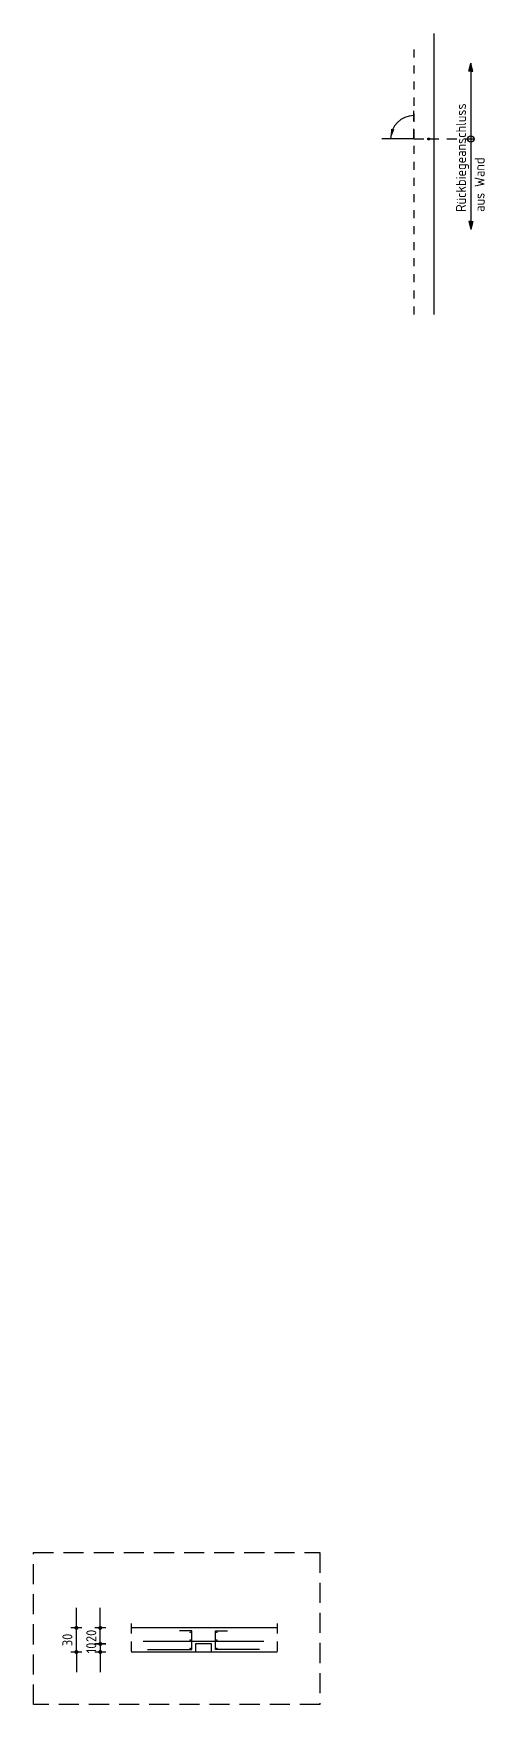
# Model space of a CAD drawing. Extents: x -9.7 to 84.9, y -22.5 to 53.6.
# Drawn here: x -9.67 to -4.05, y 10.22 to 31.04 of the extents above; entities that cross this region are included whole.
import ezdxf

# ---------------------------------------------------------------- set-up
doc = ezdxf.new("R2010")
doc.units = 0
doc.header["$LTSCALE"] = 0.5
for name, pattern in [('AUSGEZOGEN', [1000.01, 1000, 0.01]), ('DOT', [0.175, 0.05, -0.125]), ('HIDDEN', [0.375, 0.25, -0.125]), ('STRICHLINIE', [0.75, 0.5, -0.25]), ('VERDECKT', [0.375, 0.25, -0.125])]:
    doc.linetypes.add(name, pattern=pattern)
for name, color, linetype in [('BETON', 7, 'Continuous'), ('DETAIL', 7, 'Continuous'), ('DRUEBER', 7, 'Continuous'), ('HILFE', 7, 'Continuous'), ('MASSE', 7, 'Continuous'), ('OBJEKT', 7, 'Continuous'), ('RND', 7, 'Continuous'), ('TEXT', 7, 'Continuous')]:
    doc.layers.add(name, color=color, linetype=linetype)
doc.styles.add('txt', font='isocp.shx')
doc.dimstyles.new('DOT_I', dxfattribs={"dimscale": 0.5, "dimtxt": 0.25, "dimasz": 0.25, "dimexe": 0.1, "dimexo": 0.3, "dimgap": 0.1, "dimtad": 1, "dimdec": 3, "dimzin": 3, "dimtxsty": 'txt', "dimblk": 'DOT', "dimblk1": 'DOT', "dimblk2": 'DOT', "dimsah": 1, "dimcen": 0.1, "dimse1": 1, "dimse2": 1, "dimazin": 0, "dimtfac": 1, "dimtdec": 4, "dimtix": 1, "dimtmove": 2, "dimatfit": 3, "dimfxl": 0, "dimtvp": 1, "dimtolj": 1, "dimtzin": 0, "dimarcsym": 0})

msp = doc.modelspace()

# ---------------------------------------------------------------- texts
at = {"layer": 'TEXT', "color": 7, "linetype": 'AUSGEZOGEN', "style": 'txt'}
for s, p in [('Rückbiegeanschluss', (-4.2848, 28.8156)), ('aus Wand ', (-4.0533, 28.8156))]:
    msp.add_text(s, height=0.125, rotation=90, dxfattribs=at).set_placement(p)

# ---------------------------------------------------------------- blocks, each defined once
blk = doc.blocks.new('PFEIL')
at = {"color": 7, "linetype": 'Continuous'}
blk.add_solid([(-1, -0.17), (-1, 0.17), (0, 0)], dxfattribs=at)
blk = doc.blocks.new('Pfeillinie')
at = {"layer": 'TEXT', "linetype": 'Continuous'}
blk.add_hatch(color=7, dxfattribs=at).paths.add_polyline_path([(0, 0), (-0.8, 0.2), (-0.8, 0), (-0.8, -0.2)])
at = {"layer": 'TEXT', "color": 7, "linetype": 'Continuous'}
for p, q in [((-0.8, 0), (-0.8, 0.2)), ((-0.8, 0.2), (0, 0)), ((-0.8, 0), (-0.8, -0.2)), ((-0.8, -0.2), (0, 0))]:
    blk.add_line(p, q, dxfattribs=at)
blk = doc.blocks.new('DOT')
at = {"layer": 'MASSE', "color": 7, "linetype": 'Continuous'}
for p, q in [((0, 0), (-1, 0)), ((0, 0.54), (0, -0.54))]:
    blk.add_line(p, q, dxfattribs=at)
at = {"layer": 'MASSE', "color": 7, "linetype": 'Continuous', "const_width": 0.2}
blk.add_lwpolyline([(-0.1, 0, 1), (0.1, 0, 1)], format="xyb", close=True, dxfattribs=at)
blk = doc.blocks.new('*D21')
at = {"layer": 'Defpoints', "color": 0, "linetype": 'AUSGEZOGEN', "transparency": 16777216}
for p in [(-8.837, 11.18), (-8.837, 11.18), (-8.837, 10.98)]:
    blk.add_point(p, dxfattribs=at)
at = {"layer": 'MASSE', "color": 0, "linetype": 'AUSGEZOGEN', "lineweight": -2, "transparency": 16777216}
for p, q in [((-8.837, 11.305), (-8.837, 11.43)), ((-8.837, 10.98), (-8.837, 11.18)), ((-8.837, 10.855), (-8.837, 10.73))]:
    blk.add_line(p, q, dxfattribs=at)
at = {"layer": 'MASSE', "color": 0, "linetype": 'AUSGEZOGEN', "lineweight": -2, "transparency": 16777216, "xscale": 0.125, "yscale": 0.125, "zscale": 0.125}
for p, rotation in [((-8.837, 11.18), 270), ((-8.837, 10.98), 90)]:
    blk.add_blockref('DOT', p, dxfattribs=dict(at, rotation=rotation))
at = {"layer": 'MASSE', "color": 0, "linetype": 'AUSGEZOGEN', "transparency": 16777216, "insert": (-8.949, 11.08), "char_height": 0.125, "attachment_point": 5, "rotation": 90, "style": 'txt'}
blk.add_mtext('\\A1;20', dxfattribs=at)
blk = doc.blocks.new('*D22')
at = {"layer": 'Defpoints', "color": 0, "linetype": 'AUSGEZOGEN', "transparency": 16777216}
for p in [(-8.837, 10.98), (-8.837, 10.88), (-8.837, 10.88)]:
    blk.add_point(p, dxfattribs=at)
at = {"layer": 'MASSE', "color": 0, "linetype": 'AUSGEZOGEN', "lineweight": -2, "transparency": 16777216}
for p, q in [((-8.837, 11.105), (-8.837, 11.23)), ((-8.837, 10.98), (-8.837, 10.88)), ((-8.837, 10.755), (-8.837, 10.63))]:
    blk.add_line(p, q, dxfattribs=at)
at = {"layer": 'MASSE', "color": 0, "linetype": 'AUSGEZOGEN', "lineweight": -2, "transparency": 16777216, "xscale": 0.125, "yscale": 0.125, "zscale": 0.125}
for p, rotation in [((-8.837, 10.98), 270), ((-8.837, 10.88), 90)]:
    blk.add_blockref('DOT', p, dxfattribs=dict(at, rotation=rotation))
at = {"layer": 'MASSE', "color": 0, "linetype": 'AUSGEZOGEN', "transparency": 16777216, "insert": (-8.949, 10.93), "char_height": 0.125, "attachment_point": 5, "rotation": 90, "style": 'txt'}
blk.add_mtext('\\A1;10', dxfattribs=at)
blk = doc.blocks.new('*D23')
at = {"layer": 'Defpoints', "color": 0, "linetype": 'AUSGEZOGEN', "transparency": 16777216}
for p in [(-9.134, 11.18), (-9.134, 11.18), (-9.134, 10.88)]:
    blk.add_point(p, dxfattribs=at)
at = {"layer": 'MASSE', "color": 0, "linetype": 'AUSGEZOGEN', "lineweight": -2, "transparency": 16777216}
for p, q in [((-9.134, 11.305), (-9.134, 11.43)), ((-9.134, 10.88), (-9.134, 11.18)), ((-9.134, 10.755), (-9.134, 10.63))]:
    blk.add_line(p, q, dxfattribs=at)
at = {"layer": 'MASSE', "color": 0, "linetype": 'AUSGEZOGEN', "lineweight": -2, "transparency": 16777216, "xscale": 0.125, "yscale": 0.125, "zscale": 0.125}
for p, rotation in [((-9.134, 11.18), 270), ((-9.134, 10.88), 90)]:
    blk.add_blockref('DOT', p, dxfattribs=dict(at, rotation=rotation))
at = {"layer": 'MASSE', "color": 0, "linetype": 'AUSGEZOGEN', "transparency": 16777216, "insert": (-9.246, 11.03), "char_height": 0.125, "attachment_point": 5, "rotation": 90, "style": 'txt'}
blk.add_mtext('\\A1;30', dxfattribs=at)

# ---------------------------------------------------------------- dimensions: what is measured, and where the dimension line sits
at = {"layer": 'MASSE', "color": 7, "linetype": 'AUSGEZOGEN'}
for base, p1, p2, picture, middle in [((-9.1338, 11.1805), (-9.1338, 10.8805), (-9.1338, 11.1805), '*D23', (-9.2463, 11.0305)), ((-8.8367, 11.1805), (-8.8367, 10.9805), (-8.8367, 11.1805), '*D21', (-8.9492, 11.0805)), ((-8.8367, 10.8805), (-8.8367, 10.9805), (-8.8367, 10.8805), '*D22', (-8.9492, 10.9305))]:
    dim = msp.add_linear_dim(base=base, p1=p1, p2=p2, angle=90, dimstyle='DOT_I', override={"dimdec": 0, "dimlfac": 100}, dxfattribs=at)
    dim.commit()
    dim.dimension.update_dxf_attribs({"geometry": picture, "text_midpoint": middle})

# ---------------------------------------------------------------- linework, layer by layer
at = {"layer": 'BETON', "color": 6, "linetype": 'AUSGEZOGEN'}
for p, q in [((-4.6831, 31.0378), (-4.6831, 27.5378)), ((-7.4513, 10.9805), (-7.6513, 10.9805)), ((-7.6513, 10.9805), (-7.6513, 10.8805)), ((-7.4513, 10.8805), (-7.4513, 10.9805))]:
    msp.add_line(p, q, dxfattribs=at)
at = {"layer": 'BETON', "color": 6, "linetype": 'AUSGEZOGEN', "lineweight": -2}
for p, q in [((-6.6365, 11.1805), (-8.4519, 11.1805)), ((-8.4519, 10.8805), (-7.6513, 10.8805)), ((-7.4513, 10.8805), (-6.6365, 10.8805))]:
    msp.add_line(p, q, dxfattribs=at)
at = {"layer": 'DETAIL', "color": 102, "linetype": 'STRICHLINIE'}
msp.add_lwpolyline([(-9.6686, 10.2247), (-9.6686, 12.1173), (-6.1022, 12.1173), (-6.1022, 10.2247)], close=True, dxfattribs=at)
at = {"layer": 'DRUEBER', "color": 7, "linetype": 'DOT'}
msp.add_line((-4.9331, 30.8378), (-4.9331, 27.5378), dxfattribs=at)
at = {"layer": 'HILFE', "color": 102, "linetype": 'HIDDEN'}
for p, q in [((-8.4519, 11.2357), (-8.4519, 10.8434)), ((-6.6365, 11.2357), (-6.6365, 10.8434))]:
    msp.add_line(p, q, dxfattribs=at)
at = {"layer": 'OBJEKT', "color": 7, "linetype": 'AUSGEZOGEN'}
msp.add_line((-7.6513, 10.8805), (-7.4513, 10.8805), dxfattribs=at)
at = {"layer": 'RND', "color": 102, "linetype": 'VERDECKT'}
msp.add_line((-4.749, 29.7232), (-4.174, 29.7232), dxfattribs=at)
at = {"layer": 'RND', "color": 102, "linetype": 'AUSGEZOGEN'}
msp.add_lwpolyline([(-4.224, 30.6665), (-4.224, 28.5952)], dxfattribs=at)
at = {"layer": 'RND', "color": 1, "linetype": 'AUSGEZOGEN'}
for points in [[(-8.2488, 10.9126), (-7.6988, 10.9126), (-7.6988, 11.1426), (-7.8488, 11.1426)], [(-6.8538, 10.9126), (-7.4038, 10.9126), (-7.4038, 11.1426), (-7.2538, 11.1426)], [(-8.3013, 11.0147), (-6.8013, 11.0147)]]:
    msp.add_lwpolyline(points, dxfattribs=at)
at = {"layer": 'RND', "color": 7, "linetype": 'AUSGEZOGEN', "const_width": 0.01}
for points in [[(-7.7223, 11.1253, 1), (-7.7123, 11.1253, 1)], [(-7.7223, 11.0288, 1), (-7.7123, 11.0288, 1)], [(-7.3804, 11.1253, -1), (-7.3904, 11.1253, -1)], [(-7.3804, 11.0288, -1), (-7.3904, 11.0288, -1)], [(-7.7223, 10.9252, 1), (-7.7123, 10.9252, 1)], [(-7.3804, 10.9252, -1), (-7.3904, 10.9252, -1)]]:
    msp.add_lwpolyline(points, format="xyb", close=True, dxfattribs=at)
at = {"layer": 'RND', "color": 7, "linetype": 'AUSGEZOGEN'}
msp.add_circle((-4.224, 29.7232), 0.04, dxfattribs=at)
at = {"layer": 'TEXT', "color": 7, "linetype": 'VERDECKT'}
msp.add_line((-4.9331, 29.7232), (-4.749, 29.7232), dxfattribs=at)
msp.add_lwpolyline([(-4.9331, 29.7232), (-4.9331, 30.1232)], dxfattribs=at)
at = {"layer": 'TEXT', "color": 1, "linetype": 'AUSGEZOGEN'}
msp.add_lwpolyline([(-4.9331, 29.7232), (-5.3331, 29.7232)], dxfattribs=at)
at = {"layer": 'TEXT', "color": 7, "linetype": 'VERDECKT'}
msp.add_circle((-4.749, 29.7232), 0.012, dxfattribs=at)
at = {"layer": 'TEXT', "color": 102, "linetype": 'AUSGEZOGEN'}
msp.add_arc((-4.9331, 29.7232), 0.2904, 90, 180, dxfattribs=at)

# ---------------------------------------------------------------- block references
at = {"layer": 'RND', "color": 102, "linetype": 'AUSGEZOGEN', "xscale": 0.125, "yscale": 0.125, "zscale": 0.125}
for p, rotation in [((-4.224, 30.6665), 90), ((-4.224, 28.5952), 270)]:
    msp.add_blockref('Pfeillinie', p, dxfattribs=dict(at, rotation=rotation))
at = {"layer": 'TEXT', "color": 102, "linetype": 'AUSGEZOGEN', "xscale": 0.1250000000000026, "yscale": 0.1250000000000026, "zscale": 0.1250000000000026, "rotation": 257.7590209791267}
msp.add_blockref('PFEIL', (-5.2235, 29.7232), dxfattribs=at)

msp.set_redraw_order([(e.dxf.handle, doc.entitydb.next_handle()) for e in msp.query("TEXT MTEXT ATTDEF DIMENSION ARC_DIMENSION")])  # texts and dimensions are drawn at this point

doc.saveas('drawing.dxf')
